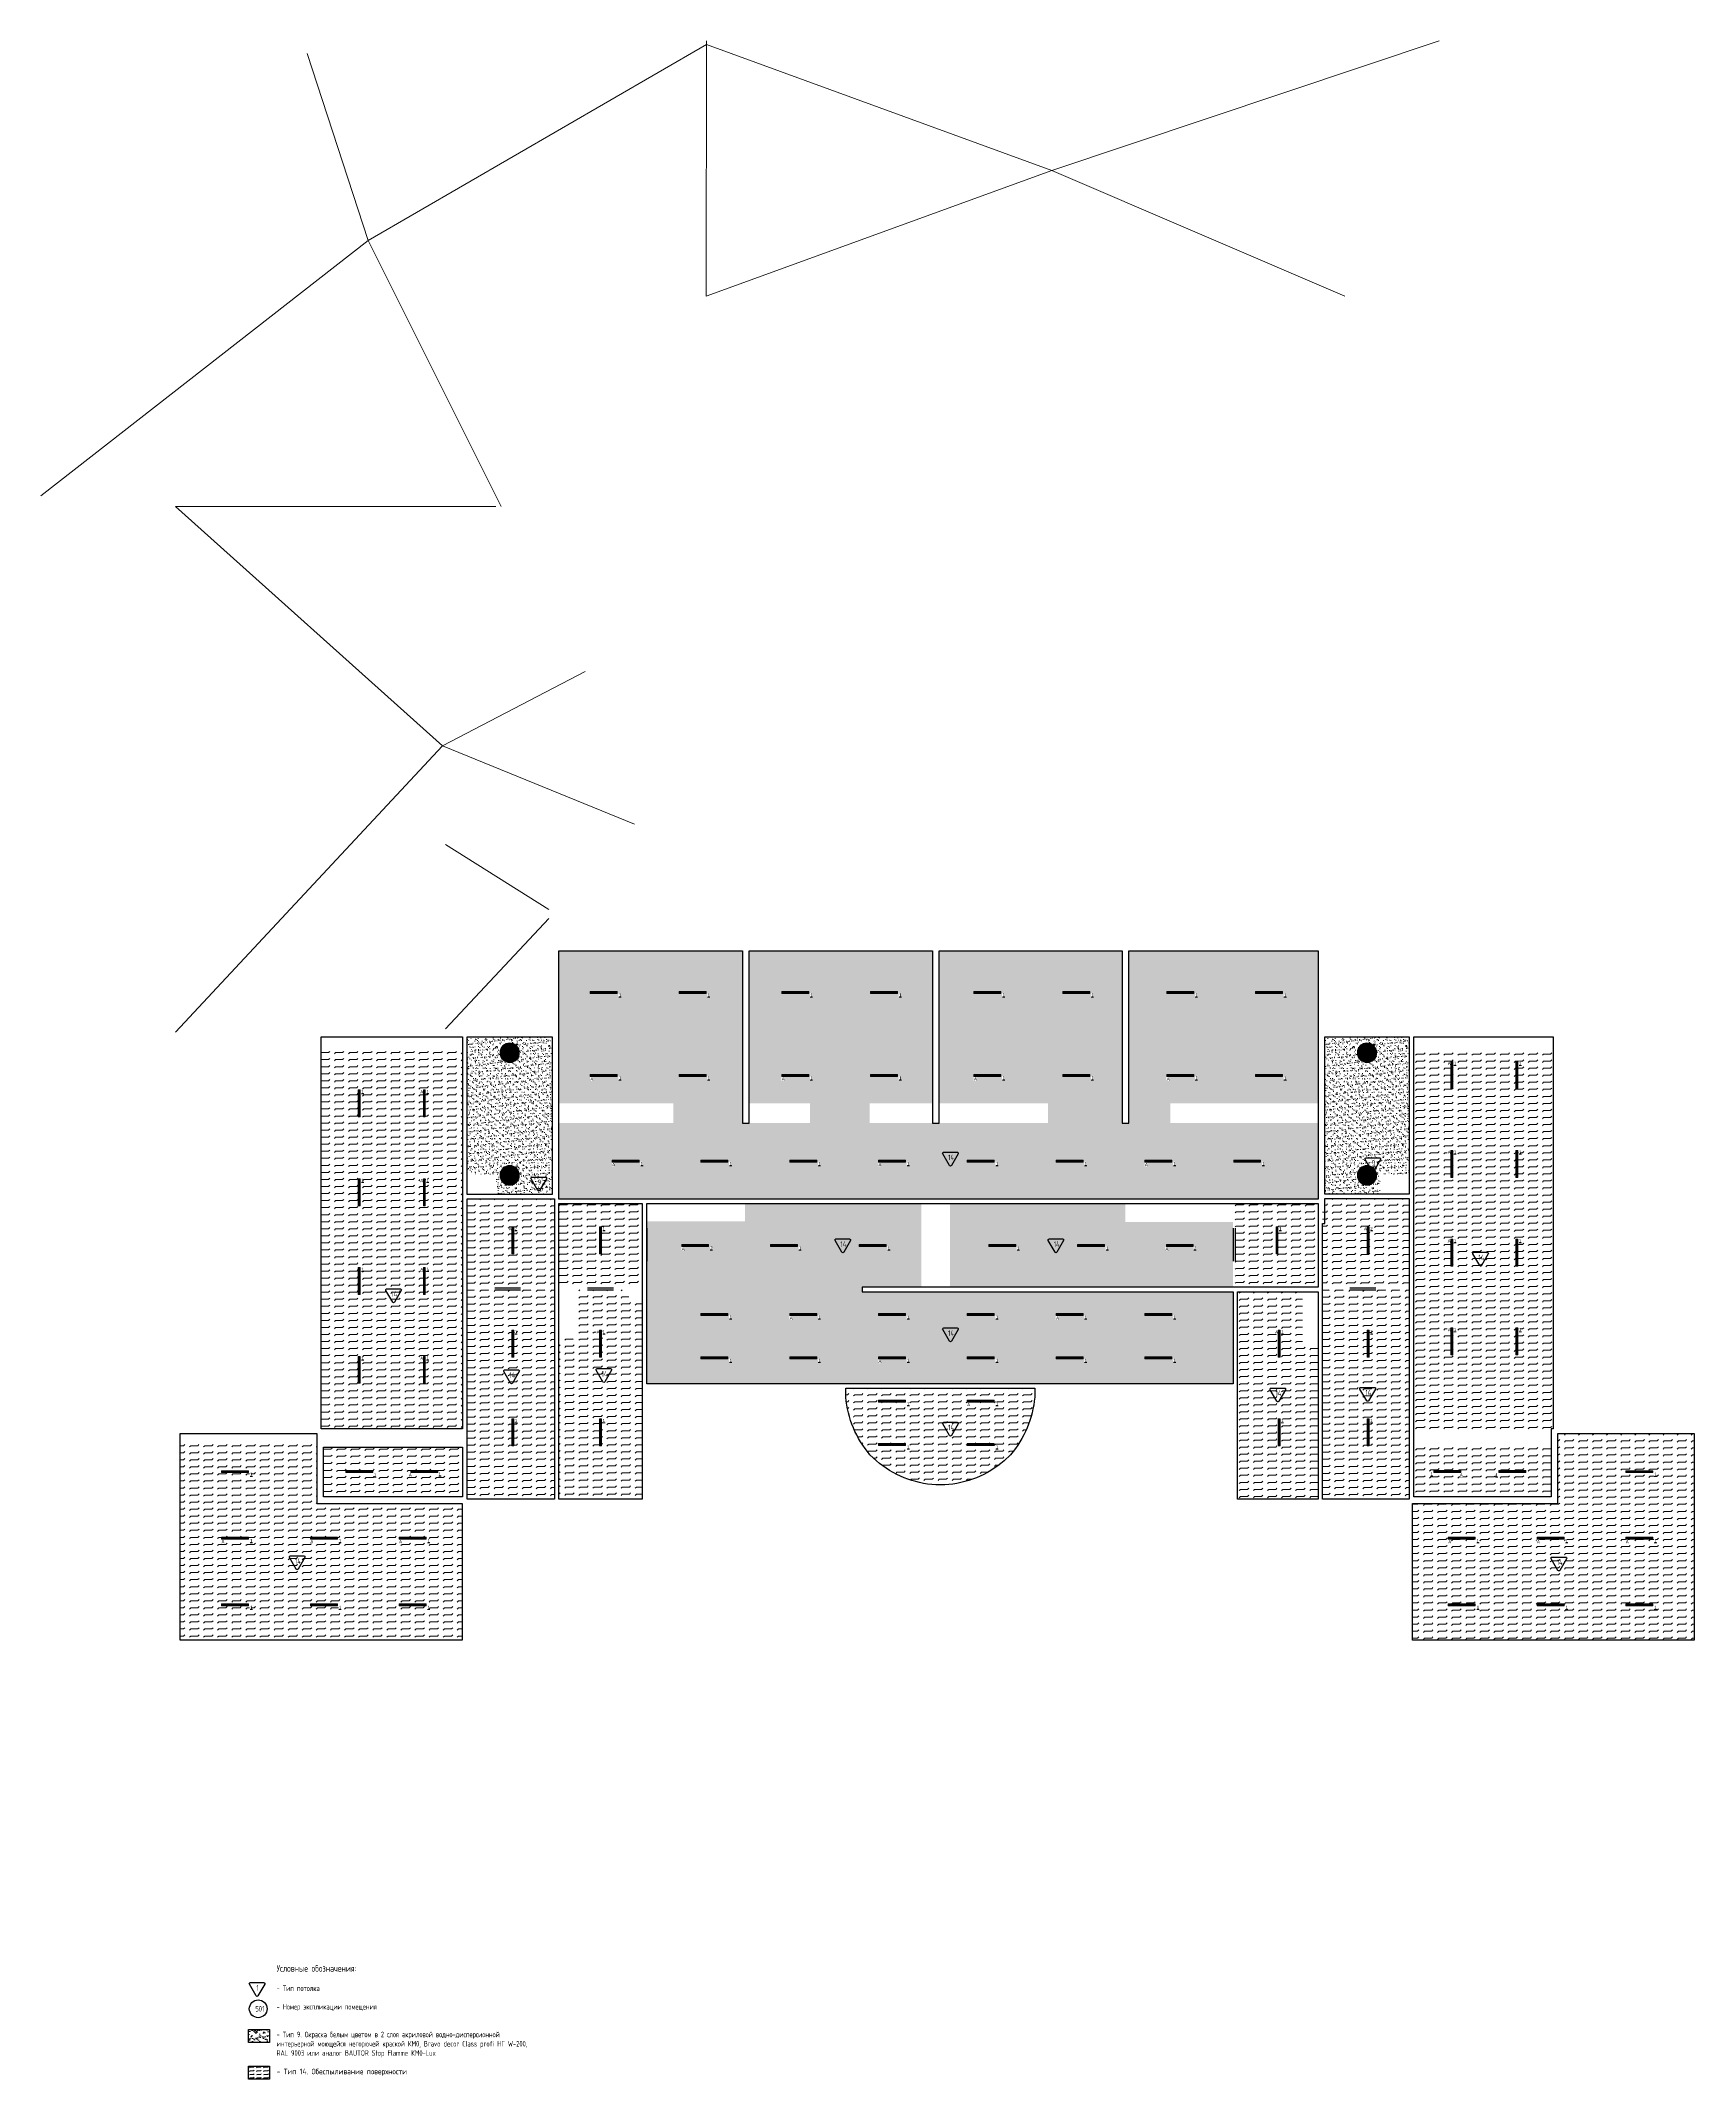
# Model space of a CAD drawing. Header units: millimetres. Extents: x -510890 to 397870, y -45599 to 141350.
# Drawn here: x 323373 to 397870, y 35519 to 127351 of the extents above; entities that cross this region are included whole.
import ezdxf

# ---------------------------------------------------------------- set-up
doc = ezdxf.new("R2010")
doc.units = ezdxf.units.MM
for name, color, linetype, lineweight in [('_ЭОМ_ОБЩ_Освещение_текст тип светильника', 172, 'Continuous', 50), ('_ЭОМ_светильник А', 1, 'Continuous', 35), ('_ЭОМ_светильник Р', 4, 'Continuous', 35), ('АР_Маркер экспликации', 239, 'Continuous', 13), ('АР_тонкая линия', 250, 'Continuous', 0)]:
    doc.layers.add(name, color=color, linetype=linetype, lineweight=lineweight)
doc.layers.add('X-ref Light Emergency', color=249, linetype='Continuous')
doc.layers.add('АР_Потолок_Покраска', color=7, linetype='Continuous', lineweight=5, true_color=0x007399)
doc.styles.add('ISOCPEUR', font='isocpeur.ttf', dxfattribs={"height": 800})
doc.styles.add('ГОСТ', font='cad.shx', dxfattribs={"width": 0.8})

# ---------------------------------------------------------------- blocks, each defined once
blk = doc.blocks.new('подвесной светильник люстра')
at = {"true_color": 0xf8f6b0, "transparency": 33554687}
h = blk.add_hatch(color=51, dxfattribs=at)
h.dxf.hatch_style = 1
edge = h.paths.add_edge_path()
edge.add_ellipse((0, 0), major_axis=(-432, 0), ratio=1, start_angle=225, end_angle=315)
edge.add_line((-305, 305), (-99, 99))
edge.add_ellipse((0, 0), major_axis=(-140, 0), ratio=1, start_angle=225, end_angle=315, ccw=False)
edge.add_line((99, 99), (305, 305))
edge = h.paths.add_edge_path()
edge.add_ellipse((0, 0), major_axis=(-140, 0), ratio=1, start_angle=315, end_angle=405, ccw=False)
edge.add_line((-99, 99), (-305, 305))
edge.add_ellipse((0, 0), major_axis=(-432, 0), ratio=1, start_angle=315, end_angle=405)
edge.add_line((-305, -305), (-99, -99))
edge = h.paths.add_edge_path()
edge.add_ellipse((0, 0), major_axis=(-140, 0), ratio=1, start_angle=405, end_angle=495, ccw=False)
edge.add_line((-99, -99), (-305, -305))
edge.add_ellipse((0, 0), major_axis=(-432, 0), ratio=1, start_angle=405, end_angle=495)
edge.add_line((305, -305), (99, -99))
edge = h.paths.add_edge_path()
edge.add_ellipse((0, 0), major_axis=(-432, 0), ratio=1, start_angle=495, end_angle=585)
edge.add_line((305, 305), (99, 99))
edge.add_ellipse((0, 0), major_axis=(-140, 0), ratio=1, start_angle=495, end_angle=585, ccw=False)
edge.add_line((99, -99), (305, -305))
edge = h.paths.add_edge_path()
edge.add_ellipse((0, 0), major_axis=(-140, 0), ratio=1, start_angle=495, end_angle=585)
edge.add_ellipse((0, 0), major_axis=(-140, 0), ratio=1, start_angle=225, end_angle=315)
edge.add_ellipse((0, 0), major_axis=(-140, 0), ratio=1, start_angle=315, end_angle=405)
edge.add_ellipse((0, 0), major_axis=(-140, 0), ratio=1, start_angle=405, end_angle=495)
edge = h.paths.add_edge_path(flags=16)
edge.add_ellipse((0, 0), major_axis=(-14, 0), ratio=1, start_angle=0, end_angle=360)
at = {"color": 0, "linetype": 'ByBlock', "lineweight": -2}
for points in [[(-305, 305), (-99, 99)], [(305, 305), (99, 99)], [(-99, -99), (-305, -305)], [(99, -99), (305, -305)]]:
    blk.add_lwpolyline(points, dxfattribs=at)
for major_axis in [(-432, 0), (-140, 0), (-140, 0), (-14, 0)]:
    blk.add_ellipse((0, 0), major_axis=major_axis, ratio=1, start_param=3.926991, end_param=10.210176, dxfattribs=at)
blk = doc.blocks.new('A$Cbdfa4545')
at = {"layer": 'АР_тонкая линия', "ltscale": 100}
for p, q in [((14999, -12250), (30249, -3411)), ((30234, -14750), (30249, -3250)), ((30249, -3411), (45805, -9099)), ((63259, -3250), (45805, -9099)), ((45805, -9099), (30234, -14750)), ((45805, -9099), (58999, -14750)), ((249, -23750), (14999, -12250)), ((14999, -12250), (20999, -24231)), ((20749, -24231), (6319, -24231)), ((6319, -24231), (18351, -35012)), ((24779, -31665), (18351, -35012)), ((18351, -35012), (6319, -47915)), ((18351, -35012), (26999, -38535)), ((18479, -39465), (23134, -42391))]:
    blk.add_line(p, q, dxfattribs=at)
for points in [[(12249, -3817), (14999, -12250)], [(18479, -47755), (23134, -42791)]]:
    blk.add_lwpolyline(points, dxfattribs=at)
blk = doc.blocks.new('ORIO LINE')
at = {"color": 0, "linetype": 'ByBlock', "lineweight": -2}
for p, q in [((-594, -4), (-594, 84)), ((-594, 84), (621, 84)), ((-590, 0), (-590, 80)), ((-590, 80), (617, 80)), ((617, 0), (-590, 0)), ((617, 80), (617, 0)), ((621, 84), (621, -4)), ((621, -4), (-594, -4))]:
    blk.add_line(p, q, dxfattribs=at)
blk.add_lwpolyline([(-590, 40), (617, 40)], dxfattribs=at)

msp = doc.modelspace()

# ---------------------------------------------------------------- hatches: boundary and pattern name
at = {"layer": 'АР_Потолок_Покраска'}
h = msp.add_hatch(dxfattribs=at)
h.set_pattern_fill('FLEX', color=256, scale=50)
h.set_pattern_definition([(0, (264334.32, 23121.33), (0, 317.5), [317.5, -317.5]), (45, (264651.82, 23121.33), (0, 317.5), [79.375, -290.2628, 79.375, -449.0128])])
h.paths.add_polyline_path([(346719.6, 79488.5), (351879.2, 79488.5), (351879.2, 78590.3), (346719.6, 78590.3), (346719.6, 75165.7), (380919.6, 75165.7), (380919.6, 78590.3), (374272.5, 78590.3), (374272.5, 79488.5), (380919.6, 79488.5), (380919.6, 86350.7), (372394.6, 86350.7), (372394.6, 78590.3), (372094.6, 78590.3), (372094.6, 86350.7), (363849.6, 86350.7), (363849.6, 79488.5), (368761, 79488.5), (368761, 78590.3), (360725.9, 78590.3), (360725.9, 79488.5), (363549.6, 79488.5), (363549.6, 86350.7), (355284.6, 86350.7), (355284.6, 79488.5), (358024.6, 79488.5), (358024.6, 78590.3), (354984.6, 78590.3), (354984.6, 86350.7), (346719.6, 86350.7)])
h = msp.add_hatch(dxfattribs=at)
h.set_pattern_fill('FLEX', color=256, scale=50)
h.set_pattern_definition([(0, (226166.73, 18903.93), (0, 317.5), [317.5, -317.5]), (45, (226484.23, 18903.93), (0, 317.5), [79.375, -290.2628, 79.375, -449.0128])])
h.paths.add_polyline_path([(336004.6, 64815.7), (342379.6, 64815.7), (342379.6, 81866.1), (336004.6, 81866.1)])
h = msp.add_hatch(dxfattribs=at)
h.set_pattern_fill('AR-SAND', color=256, scale=5)
h.set_pattern_definition([(37.5, (137892.84, 47614.56), (-8.00016, 244.70662), [0, -193.04, 0, -215.9, 0, -206.375]), (7.5, (137892.84, 47614.56), (224.76164, 358.41255), [0, -104.14, 0, -173.99, 0, -66.675]), (327.5, (137736.63, 47614.56), (395.49619, 0.7186), [0, -63.5, 0, -228.6, 0, -298.45]), (317.5, (137736.63, 47614.56), (381.7782, 111.46466), [0, -31.75, 0, -149.86, 0, -171.45])])
h.paths.add_polyline_path([(346419.6, 82485.7), (346419.6, 75381.3), (343879.7, 75381.3), (343879.6, 76285.8), (342579.6, 76285.7), (342579.6, 82485.7)])
h = msp.add_hatch(dxfattribs=at)
h.set_pattern_fill('AR-SAND', color=256, scale=5)
h.set_pattern_definition([(37.5, (176502.84, 47614.56), (-8.00016, 244.70662), [0, -193.04, 0, -215.9, 0, -206.375]), (7.5, (176502.84, 47614.56), (224.76164, 358.41255), [0, -104.14, 0, -173.99, 0, -66.675]), (327.5, (176346.63, 47614.56), (395.49619, 0.7186), [0, -63.5, 0, -228.6, 0, -298.45]), (317.5, (176346.63, 47614.56), (381.7782, 111.46466), [0, -31.75, 0, -149.86, 0, -171.45])])
h.paths.add_polyline_path([(385029.6, 82485.7), (385029.6, 76285.7), (383729.6, 76285.7), (383729.6, 75385.7), (381219.6, 75388), (381219.6, 82485.7)])
h = msp.add_hatch(dxfattribs=at)
h.set_pattern_fill('FLEX', color=256, scale=50)
h.set_pattern_definition([(0, (275512.9, 19788.9), (0, 317.5), [317.5, -317.5]), (45, (275830.4, 19788.9), (0, 317.5), [79.375, -290.2628, 79.375, -449.0128])])
h.paths.add_polyline_path([(391419.6, 63995.7), (385229.6, 63995.7), (385229.6, 61755.7), (391419.6, 61755.7)])
h.paths.add_polyline_path([(385229.6, 64795.7), (391419.6, 64795.7), (391419.6, 64815.7), (391519.6, 64815.7), (391519.6, 81886.1), (385229.6, 81886.1)])
h = msp.add_hatch(dxfattribs=at)
h.set_pattern_fill('FLEX', color=256, scale=50)
h.paths.add_polyline_path([(355109.6, 74965.7), (355109.6, 74164.5), (350674.6, 74164.5), (350674.6, 66845.7), (377089.6, 66845.7), (377089.6, 70995.7), (360384.6, 70994.7), (360384.6, 71195.7), (377089.6, 71195.7), (377089.6, 74144.5), (372239.6, 74144.5), (372239.6, 74965.7), (364337.1, 74965.7), (364337.1, 71195.7), (363043.1, 71195.7), (363043.1, 74965.7)])
h = msp.add_hatch(dxfattribs=at)
h.set_pattern_fill('FLEX', color=256, scale=50)
h.set_pattern_definition([(0, (264831.73, 10453.9), (0, 317.5), [317.5, -317.5]), (45, (265149.23, 10453.9), (0, 317.5), [79.375, -290.2628, 79.375, -449.0128])])
h.paths.add_polyline_path([(377189.6, 71195.7), (380919.6, 71195.7), (380919.6, 74965.7), (377189.6, 74965.7)])
h = msp.add_hatch(dxfattribs=at)
h.set_pattern_fill('FLEX', color=256, scale=50)
h.set_pattern_definition([(0, (271123.25, 9807.52), (0, 317.5), [317.5, -317.5]), (45, (271440.75, 9807.52), (0, 317.5), [79.375, -290.2628, 79.375, -449.0128])])
h.paths.add_polyline_path([(381219.6, 75191.6), (385029.6, 75191.6), (385029.6, 71175.7), (381119.6, 71175.7), (381119.6, 74865.7), (381219.6, 74865.7)])
h = msp.add_hatch(dxfattribs=at)
h.set_pattern_fill('FLEX', color=256, scale=50)
h.set_pattern_definition([(0, (232724.88, 12329.18), (0, 317.5), [317.5, -317.5]), (45, (233042.38, 12329.18), (0, 317.5), [79.375, -290.2628, 79.375, -449.0128])])
h.paths.add_polyline_path([(342579.6, 71075.7), (346519.6, 71075.7), (346519.6, 61655.7), (342579.6, 61655.7)])
h = msp.add_hatch(dxfattribs=at)
h.set_pattern_fill('FLEX', color=256, scale=50)
h.set_pattern_definition([(0, (236543.65, 12348.9), (0, 317.5), [317.5, -317.5]), (45, (236861.15, 12348.9), (0, 317.5), [79.375, -290.2628, 79.375, -449.0128])])
h.paths.add_polyline_path([(347419.5, 71076), (349874.6, 71076), (349874.6, 70695.3), (350474.6, 70695.3), (350474.6, 61655.7), (346719.6, 61655.7), (346719.6, 68875.4), (347419.5, 68875.4)])
h = msp.add_hatch(dxfattribs=at)
h.set_pattern_fill('FLEX', color=256, scale=50)
h.set_pattern_definition([(0, (267572.68, 8433.5), (0, 317.5), [317.5, -317.5]), (45, (267890.18, 8433.49), (0, 317.5), [79.375, -290.2628, 79.375, -449.0128])])
h.paths.add_polyline_path([(380919.6, 70995.7), (380919.6, 68496.7), (380219.9, 68496.7), (380219.9, 70995.7), (377289.6, 70995.7), (377289.6, 61655.7), (380919.6, 61655.7), (380919.6, 70995.7)])
h = msp.add_hatch(dxfattribs=at)
h.set_pattern_fill('FLEX', color=256, scale=50)
edge = h.paths.add_edge_path()
edge.add_line((359644.2, 66645.7), (368154.3, 66645.7))
edge.add_line((368154.3, 66645.7), (368154.3, 66245.7))
edge.add_arc((363599.1, 66636.9), 4572, 319.300367, 355.091765, ccw=False)
edge.add_line((367065.3, 63655.5), (366777.5, 63377.6))
edge.add_arc((363825.1, 66830.2), 4542.9, 273.465225, 310.535136, ccw=False)
edge.add_line((364099.7, 62295.7), (363699.6, 62295.7))
edge.add_arc((363974.2, 66830.2), 4542.9, 229.465304, 266.535, ccw=False)
edge.add_line((361021.7, 63377.6), (360734, 63655.5))
edge.add_arc((364200.7, 66638.5), 4573.5, 184.926954, 220.710872, ccw=False)
edge.add_line((359644.2, 66245.7), (359644.2, 66645.7))
h = msp.add_hatch(dxfattribs=at)
h.set_pattern_fill('FLEX', color=256, scale=50)
h.set_pattern_definition([(0, (277139.34, -2081.68), (0, 317.5), [317.5, -317.5]), (45, (277456.84, -2081.68), (0, 317.5), [79.375, -290.2628, 79.375, -449.0128])])
h.paths.add_polyline_path([(385169.6, 61455.7), (391719.6, 61455.7), (391719.6, 64615.7), (397870, 64615.7), (397869.6, 55305.7), (385169.6, 55305.7)])
h = msp.add_hatch(dxfattribs=at)
h.set_pattern_fill('FLEX', color=256, scale=50)
h.set_pattern_definition([(0, (225353.77, -2298.97), (0, 317.5), [317.5, -317.5]), (45, (225671.27, -2298.97), (0, 317.5), [79.375, -290.2628, 79.375, -449.0128])])
h.paths.add_polyline_path([(335804.6, 61455.7), (342354.6, 61455.7), (342354.6, 55305.7), (329654.6, 55305.7), (329654.2, 64113.4), (335804.6, 64113.4)])
h = msp.add_hatch(dxfattribs=at)
h.set_pattern_fill('AR-SAND', color=256, scale=5)
h.set_pattern_definition([(37.5, (0, 757.65), (-8.00016, 244.70662), [0, -193.04, 0, -215.9, 0, -206.375]), (7.5, (0, 757.65), (224.76164, 358.41255), [0, -104.14, 0, -173.99, 0, -66.675]), (327.5, (-156.2, 757.65), (395.49619, 0.71859), [0, -63.5, 0, -228.6, 0, -298.45]), (317.5, (-156.2, 757.65), (381.77823, 111.46466), [0, -31.75, 0, -149.86, 0, -171.45])])
h.paths.add_polyline_path([(332728.2, 37764.2), (333672, 37764.2), (333672, 37172.4), (332728.2, 37172.4)])
h = msp.add_hatch(dxfattribs=at)
h.set_pattern_fill('FLEX', color=256, scale=25)
h.set_pattern_definition([(0, (111824.68, 66219.88), (0, 158.75), [158.75, -158.75]), (45, (111983.43, 66219.88), (0, 158.75), [39.6875, -145.1314, 39.6875, -224.5064])])
h.paths.add_polyline_path([(332728.2, 36111.3), (333672, 36111.3), (333672, 35519.4), (332728.2, 35519.4)])

# ---------------------------------------------------------------- linework, layer by layer
for points in [[(372394.6, 86350.7), (380919.6, 86350.7), (380919.6, 75165.7), (346719.6, 75165.7), (346719.6, 86350.7), (354984.6, 86350.7), (354984.6, 78590.3), (355284.6, 78590.3), (355284.6, 86350.7), (363549.6, 86350.7), (363549.6, 78590.3), (363849.6, 78590.3), (363849.6, 86350.7), (372094.6, 86350.7), (372094.6, 78590.3), (372394.6, 78590.3)], [(336004.6, 82485.7), (342379.6, 82485.7), (342379.6, 64815.7), (336004.6, 64815.7)], [(346419.6, 82485.7), (346419.6, 75381.3), (342579.6, 75381.3), (342579.6, 82485.7)], [(385029.6, 82485.7), (385029.6, 75388), (381219.6, 75388), (381219.6, 82485.7)], [(385229.6, 82485.7), (391519.6, 82485.7), (391519.6, 64815.7), (391419.6, 64815.7), (391419.6, 61755.7), (385229.6, 61755.7)], [(342579.6, 75185.7), (346519.6, 75185.7), (346519.6, 61655.7), (342579.6, 61655.7)], [(346719.6, 74965.7), (350474.6, 74965.7), (350474.6, 61655.7), (346719.6, 61655.7)], [(350674.6, 74965.7), (380919.6, 74965.7), (380919.6, 71195.7), (360384.6, 71195.7), (360384.6, 70994.7), (377089.6, 70995.7), (377089.6, 66845.7), (350674.6, 66845.7)], [(381219.6, 75191.6), (385029.6, 75191.6), (385029.6, 61655.7), (381119.6, 61655.7), (381119.6, 74076.2), (381219.6, 74076.2)], [(377289.6, 70995.7), (380919.6, 70995.7), (380919.6, 61655.7), (377289.6, 61655.7)], [(335804.6, 61455.7), (342354.6, 61455.7), (342354.6, 55305.7), (329654.6, 55305.7), (329654.2, 64615.7), (335804.6, 64615.7)], [(385169.6, 61455.7), (391719.6, 61455.7), (391719.6, 64615.7), (397870, 64615.7), (397869.6, 55305.7), (385169.6, 55305.7)], [(332728.2, 37764.2), (333672, 37764.2), (333672, 37172.4), (332728.2, 37172.4)], [(332728.2, 36111.3), (333672, 36111.3), (333672, 35519.4), (332728.2, 35519.4)]]:
    msp.add_lwpolyline(points, close=True)
for points in [[(364053.6, 77284.3), (364659.8, 77284.3, -0.5773495), (364703.1, 77209.3), (364400, 76684.3, -0.5773541), (364313.4, 76684.3), (364010.3, 77209.3, -0.5773491), (364053.6, 77284.3, -0.0000017)], [(383083.5, 77028.5), (383689.8, 77028.5, -0.5773495), (383733.1, 76953.5), (383430, 76428.5, -0.5773541), (383343.4, 76428.5), (383040.2, 76953.5, -0.5773491), (383083.5, 77028.5, -0.0000017)], [(345504.6, 76160.3), (346110.8, 76160.3, -0.5773495), (346154.1, 76085.3), (345851, 75560.3, -0.5773541), (345764.4, 75560.3), (345461.3, 76085.3, -0.5773491), (345504.6, 76160.3, -0.0000017)], [(359201.6, 73377.8), (359807.8, 73377.8, -0.5773495), (359851.1, 73302.8), (359548, 72777.8, -0.5773541), (359461.4, 72777.8), (359158.3, 73302.8, -0.5773491), (359201.6, 73377.8, -0.0000017)], [(368810.1, 73377.8), (369416.3, 73377.8, -0.5773495), (369459.6, 73302.8), (369156.5, 72777.8, -0.5773541), (369069.9, 72777.8), (368766.8, 73302.8, -0.5773491), (368810.1, 73377.8, -0.0000017)], [(387943.3, 72773), (388549.5, 72773, -0.5773495), (388592.8, 72698), (388289.7, 72173, -0.5773541), (388203.1, 72173), (387899.9, 72698, -0.5773491), (387943.3, 72773, -0.0000017)], [(338968.6, 71127.2), (339574.8, 71127.2, -0.5773495), (339618.1, 71052.2), (339315, 70527.2, -0.5773541), (339228.4, 70527.2), (338925.3, 71052.2, -0.5773491), (338968.6, 71127.2, -0.0000017)], [(364053.6, 69366.5), (364659.8, 69366.5, -0.5773495), (364703.1, 69291.5), (364400, 68766.5, -0.5773541), (364313.4, 68766.5), (364010.3, 69291.5, -0.5773491), (364053.6, 69366.5, -0.0000017)], [(344282.3, 67476.8), (344888.5, 67476.8, -0.5773495), (344931.8, 67401.8), (344628.7, 66876.8, -0.5773541), (344542.1, 66876.8), (344239, 67401.8, -0.5773491), (344282.3, 67476.8, -0.0000017)], [(348436.8, 67534.3), (349043, 67534.3, -0.5773495), (349086.3, 67459.3), (348783.2, 66934.3, -0.5773541), (348696.6, 66934.3), (348393.5, 67459.3, -0.5773491), (348436.8, 67534.3, -0.0000017)], [(378801.3, 66658.8), (379407.5, 66658.8, -0.5773495), (379450.8, 66583.8), (379147.7, 66058.8, -0.5773541), (379061.1, 66058.8), (378758, 66583.8, -0.5773491), (378801.3, 66658.8, -0.0000017)], [(382852.9, 66687.7), (383459.1, 66687.7, -0.5773495), (383502.4, 66612.7), (383199.3, 66087.7, -0.5773541), (383112.7, 66087.7), (382809.6, 66612.7, -0.5773491), (382852.9, 66687.7, -0.0000017)], [(364053.6, 65116.9), (364659.8, 65116.9, -0.5773495), (364703.1, 65041.9), (364400, 64516.9, -0.5773541), (364313.4, 64516.9), (364010.3, 65041.9, -0.5773491), (364053.6, 65116.9, -0.0000017)], [(334626, 59100.3), (335232.2, 59100.3, -0.5773495), (335275.5, 59025.3), (334972.4, 58500.3, -0.5773541), (334885.8, 58500.3), (334582.7, 59025.3, -0.5773491), (334626, 59100.3, -0.0000017)], [(391471.2, 59042.1), (392077.4, 59042.1, -0.5773495), (392120.7, 58967.1), (391817.6, 58442.1, -0.5773541), (391731, 58442.1), (391427.9, 58967.1, -0.5773491), (391471.2, 59042.1, -0.0000017)], [(332814.2, 39875.3), (333420.4, 39875.3, -0.5773495), (333463.7, 39800.3), (333160.6, 39275.3, -0.5773541), (333074, 39275.3), (332770.9, 39800.3, -0.5773491), (332814.2, 39875.3, -0.0000017)]]:
    msp.add_lwpolyline(points, format="xyb")
at = {"ltscale": 1000}
for points in [[(350674.6, 73865.7), (350674.6, 72365.7)], [(377089.6, 73865.7), (377089.6, 72365.7)], [(377189.6, 73855.7), (377189.6, 72365.7)], [(343824.6, 71175.7), (344994.6, 71175.7)], [(343824.6, 71075.7), (344994.6, 71075.7)], [(348008, 71176), (349178, 71176)], [(348008, 71076), (349178, 71076)], [(382349.6, 71175.7), (383519.6, 71175.7)], [(382349.6, 71075.7), (383519.6, 71075.7)]]:
    msp.add_lwpolyline(points, dxfattribs=at)
msp.add_lwpolyline([(359644.2, 66645.7), (368154.3, 66645.7), (368154.3, 66245.7, -0.1574515), (367065.3, 63655.5), (366777.5, 63377.6, -0.1631735), (364099.7, 62295.7), (363699.6, 62295.7, -0.1631725), (361021.7, 63377.6), (360734, 63655.5, -0.1574181), (359644.2, 66245.7)], format="xyb", close=True)
msp.add_circle((333169, 38692.6), 400)

# ---------------------------------------------------------------- block references
at = {"layer": '_ЭОМ_светильник А', "color": 18, "lineweight": 18, "ltscale": 100, "true_color": 0x000000}
for p, rotation in [((386988.8, 80743.1), 89.99999999999991), ((340695.6, 79463.5), 89.99999999999991), ((348754.6, 80778.6), 179.9999999999999), ((357381.7, 80778.6), 179.9999999999999), ((366039.3, 80778.6), 179.9999999999999), ((374724.2, 80778.6), 179.9999999999999), ((386988.8, 76743.1), 89.99999999999991), ((349740.2, 76918), 179.9999999999999), ((361740.2, 76918), 179.9999999999999), ((373740.2, 76918), 179.9999999999999), ((340695.6, 75463.5), 89.99999999999991), ((344682.1, 73291.3), 89.99999999999991), ((383222.1, 73291.3), 89.99999999999991), ((352870.2, 73120.7), 179.9999999999999), ((366707.5, 73120.7), 179.9999999999999), ((386988.8, 72743.1), 89.99999999999991), ((340695.6, 71463.5), 89.99999999999991), ((357740.2, 70004.6), 179.9999999999999), ((369740.2, 70004.6), 179.9999999999999), ((348637.1, 68643.1), 89.99999999999991), ((379207.1, 68643.1), 89.99999999999991), ((386988.8, 68743.1), 89.99999999999991), ((340695.6, 67463.5), 89.99999999999991), ((361740.2, 68054.7), 179.9999999999999), ((365740.2, 66104.7), 179.9999999999999), ((332141.9, 59930.6), 179.9999999999999), ((336141.9, 59930.6), 179.9999999999999), ((340141.9, 59930.6), 179.9999999999999)]:
    msp.add_blockref('ORIO LINE', p, dxfattribs=dict(at, rotation=rotation))
for name, p in [('подвесной светильник люстра', (344499.6, 76241.2)), ('подвесной светильник люстра', (383124.6, 76241.2)), ('ORIO LINE', (340641.9, 62863))]:
    msp.add_blockref(name, p, dxfattribs=at)
at = {"layer": '_ЭОМ_светильник А', "color": 18, "lineweight": 18, "ltscale": 100, "true_color": 0x000000, "xscale": -1}
msp.add_blockref('ORIO LINE', (386757.3, 62863), dxfattribs=at)
at = {"layer": '_ЭОМ_светильник А', "color": 18, "lineweight": 18, "ltscale": 100, "true_color": 0x000000, "xscale": -1, "rotation": 180}
for p in [(387382.3, 59930.6), (391382.3, 59930.6), (395382.3, 59930.6)]:
    msp.add_blockref('ORIO LINE', p, dxfattribs=at)
at = {"layer": '_ЭОМ_светильник Р', "color": 18, "lineweight": 18, "true_color": 0x000000}
for p, rotation in [((348754.6, 84512), 179.9999999999999), ((352754.6, 84512), 179.9999999999999), ((357381.7, 84512), 179.9999999999999), ((361381.7, 84512), 179.9999999999999), ((366039.3, 84512), 179.9999999999999), ((370039.3, 84512), 179.9999999999999), ((374724.2, 84512), 179.9999999999999), ((378724.2, 84512), 179.9999999999999), ((389920.6, 80743.1), 89.99999999999991), ((337763.8, 79463.5), 89.99999999999991), ((352754.6, 80778.6), 179.9999999999999), ((361381.7, 80778.6), 179.9999999999999), ((370039.3, 80778.6), 179.9999999999999), ((378724.2, 80778.6), 179.9999999999999), ((389920.6, 76743.1), 89.99999999999991), ((353740.2, 76918), 179.9999999999999), ((357740.2, 76918), 179.9999999999999), ((365740.2, 76918), 179.9999999999999), ((369740.2, 76918), 179.9999999999999), ((377740.2, 76918), 179.9999999999999), ((337763.8, 75463.5), 89.99999999999991), ((348637.1, 73291.3), 89.99999999999991), ((379110.9, 73291.3), 89.99999999999991), ((356870.2, 73120.7), 179.9999999999999), ((360870.2, 73120.7), 179.9999999999999), ((370707.5, 73120.7), 179.9999999999999), ((374707.5, 73120.7), 179.9999999999999), ((389920.6, 72743.1), 89.99999999999991), ((337763.8, 71463.5), 89.99999999999991), ((353740.2, 70004.6), 179.9999999999999), ((361740.2, 70004.6), 179.9999999999999), ((365740.2, 70004.6), 179.9999999999999), ((373740.2, 70004.6), 179.9999999999999), ((344682.1, 68643.1), 89.99999999999991), ((383222.1, 68643.1), 89.99999999999991), ((389920.6, 68743.1), 89.99999999999991), ((337763.8, 67463.5), 89.99999999999991), ((353740.2, 68054.7), 179.9999999999999), ((357740.2, 68054.7), 179.9999999999999), ((365740.2, 68054.7), 179.9999999999999), ((369740.2, 68054.7), 179.9999999999999), ((373740.2, 68054.7), 179.9999999999999), ((344682.1, 64643.1), 89.99999999999991), ((348637.1, 64643.1), 89.99999999999991), ((361740.2, 66104.7), 179.9999999999999), ((379207.1, 64643.1), 89.99999999999991), ((383222.1, 64643.1), 89.99999999999991), ((361740.2, 64154.8), 179.9999999999999), ((365740.2, 64154.8), 179.9999999999999), ((332141.9, 62930.6), 179.9999999999999), ((337737.5, 62943), 179.9999999999999), ((332141.9, 56930.6), 179.9999999999999), ((336141.9, 56930.6), 179.9999999999999), ((340141.9, 56930.6), 179.9999999999999)]:
    msp.add_blockref('ORIO LINE', p, dxfattribs=dict(at, rotation=rotation))
at = {"layer": '_ЭОМ_светильник Р', "color": 18, "lineweight": 18, "ltscale": 100, "true_color": 0x000000}
for p in [(344499.6, 81761.2), (383124.6, 81761.2)]:
    msp.add_blockref('подвесной светильник люстра', p, dxfattribs=at)
at = {"layer": '_ЭОМ_светильник Р', "color": 18, "lineweight": 18, "true_color": 0x000000, "xscale": -1, "rotation": 180}
for p in [(389661.8, 62943), (395382.3, 62930.6), (387382.3, 56930.6), (391382.3, 56930.6), (395382.3, 56930.6)]:
    msp.add_blockref('ORIO LINE', p, dxfattribs=at)
at = {"layer": 'X-ref Light Emergency', "linetype": 'ByBlock', "ltscale": 40}
for p in [(344499.6, 81761.2), (383124.6, 81761.2), (344499.6, 76241.2), (383124.6, 76241.2)]:
    msp.add_blockref('подвесной светильник люстра', p, dxfattribs=at)
at = {"layer": 'X-ref Light Emergency', "color": 18, "linetype": 'ByBlock', "lineweight": 18, "ltscale": 40, "true_color": 0x000000}
for p in [(344499.6, 81761.2), (383124.6, 81761.2), (344499.6, 76241.2), (383124.6, 76241.2)]:
    msp.add_blockref('подвесной светильник люстра', p, dxfattribs=at)

# ---------------------------------------------------------------- texts
at = {"char_height": 250, "attachment_point": 1, "style": 'ISOCPEUR'}
for s, insert, width in [('{\\W0.7;14}', (364256.7, 77172.2), 294.334), ('{\\W0.7;9}', (383337.2, 76916.5), 294.334), ('{\\W0.7;9}', (345758.3, 76048.3), 294.334), ('{\\W0.7;14}', (359404.6, 73265.7), 294.334), ('{\\W0.7;14}', (369013.2, 73265.7), 294.334), ('{\\W0.7;14}', (388146.3, 72660.9), 294.334), ('{\\W0.7;14}', (339171.7, 71015.1), 294.334), ('{\\W0.7;14}', (364256.7, 69254.4), 294.334), ('{\\W0.7;14}', (344485.3, 67364.7), 294.334), ('{\\W0.7;14}', (348639.9, 67422.2), 294.334), ('{\\W0.7;14}', (379004.4, 66546.8), 294.334), ('{\\W0.7;14}', (383056, 66575.6), 294.334), ('{\\W0.7;14}', (364256.7, 65004.8), 294.334), ('{\\W0.7;14}', (334829.1, 58988.2), 294.334), ('{\\W0.7;14}', (391674.2, 58930), 294.334), ('\\A1;{\\H1.2x;\\W0.7;Условные обозначения: \\H1.66667x;\\P\\pxql;\\H0.5x;\\P\\A0;- Тип потолка\\P\\P- Номер экспликации помещения\\P\\W0.8;\\P\\pq*;\\P\\W0.7;- Тип 9. Окраска белым цветом в 2 слоя акриловой водно-дисперсионной интерьерной моющейся негорючей краской КМ0, Bravo decor Class profi НГ W-200, RAL 9003 или аналог BAUTOR Stop Flamme КМ0-Lux \\P\\W0.8;\\P- Тип 14. Обеспыливание поверхности}', (334000.5, 40660.9), 9733.244), ('{\\W0.7;1}', (333089.9, 39763.2), 294.334), ('{\\W0.7;501}', (333042.7, 38818.1), 294.334)]:
    msp.add_mtext(s, dxfattribs=dict(at, insert=insert, width=width))

# ---------------------------------------------------------------- next in the draw order: texts
at = {"layer": '_ЭОМ_ОБЩ_Освещение_текст тип светильника', "color": 18, "lineweight": 18, "ltscale": 40, "true_color": 0x000000, "char_height": 142.19, "style": 'ГОСТ', "bg_fill": 3, "box_fill_scale": 1.1, "bg_fill_color": 256, "bg_fill_transparency": 0}
for s, insert, width, attachment_point in [('{\\L1}', (349416.9, 84430.9), 46.118, 1), ('{\\L1}', (353416.9, 84430.9), 46.118, 1), ('{\\L1}', (358044, 84430.9), 46.118, 1), ('{\\L1}', (362044, 84430.9), 46.118, 1), ('{\\L1}', (366701.6, 84430.9), 46.118, 1), ('{\\L1}', (370701.6, 84430.9), 46.118, 1), ('{\\L1}', (375386.4, 84430.9), 46.118, 1), ('{\\L1}', (379386.4, 84430.9), 46.118, 1), ('{\\L3}', (344781, 82306.7), 55.872, 1), ('{\\L3}', (383406, 82306.7), 55.872, 1), ('{\\L1}', (387043.6, 81362), 46.118, 1), ('{\\L1}', (389975.4, 81362), 46.118, 1), ('{\\L1}', (337818.6, 80082.3), 46.118, 1), ('{\\L1}', (340750.4, 80082.3), 46.118, 1), ('{\\L1}', (349416.9, 80697.5), 46.118, 1), ('{\\L1}', (353416.9, 80697.5), 46.118, 1), ('{\\L1}', (358044, 80697.5), 46.118, 1), ('{\\L1}', (362044, 80697.5), 46.118, 1), ('{\\L1}', (366701.6, 80697.5), 46.118, 1), ('{\\L1}', (370701.6, 80697.5), 46.118, 1), ('{\\L1}', (375386.4, 80697.5), 46.118, 1), ('{\\L1}', (379386.4, 80697.5), 46.118, 1), ('{\\L1}', (387043.6, 77362), 46.118, 1), ('{\\L1}', (389975.4, 77362), 46.118, 1), ('{\\L4}', (344781, 76786.7), 55.872, 1), ('{\\L1}', (350402.5, 76836.9), 46.118, 1), ('{\\L1}', (354402.5, 76836.9), 46.118, 1), ('{\\L1}', (358402.5, 76836.9), 46.118, 1), ('{\\L1}', (362402.5, 76836.9), 46.118, 1), ('{\\L1}', (366402.5, 76836.9), 46.118, 1), ('{\\L1}', (370402.5, 76836.9), 46.118, 1), ('{\\L1}', (374402.5, 76836.9), 46.118, 1), ('{\\L1}', (378402.5, 76836.9), 46.118, 1), ('{\\L4}', (383406, 76786.7), 55.872, 1), ('{\\L1}', (337818.6, 76082.3), 46.118, 1), ('{\\L1}', (340750.4, 76082.3), 46.118, 1), ('{\\L2}', (344736.9, 73910.2), 46.118, 1), ('{\\L1}', (348691.9, 73910.2), 46.118, 1), ('{\\L1}', (379165.7, 73910.2), 46.118, 1), ('{\\L2}', (383276.9, 73910.2), 46.118, 1), ('{\\L2}', (353532.5, 73039.6), 46.118, 1), ('{\\L1}', (357532.5, 73039.6), 46.118, 1), ('{\\L1}', (361532.5, 73039.6), 46.118, 1), ('{\\L1}', (367357.4, 73039.6), 46.118, 1), ('{\\L1}', (371369.8, 73039.6), 46.118, 1), ('{\\L2}', (375329, 73039.6), 46.118, 1), ('{\\L1}', (387043.6, 73362), 46.118, 1), ('{\\L1}', (389975.4, 73362), 46.118, 1), ('{\\L1}', (337818.6, 72082.3), 46.118, 1), ('{\\L1}', (340750.4, 72082.3), 46.118, 1), ('{\\L1}', (354402.5, 69923.5), 46.118, 1), ('{\\L1}', (358402.5, 69923.5), 46.118, 1), ('{\\L1}', (362402.5, 69923.5), 46.118, 1), ('{\\L1}', (366402.5, 69923.5), 46.118, 1), ('{\\L1}', (370402.5, 69923.5), 46.118, 1), ('{\\L1}', (374402.5, 69923.5), 46.118, 1), ('{\\L1}', (344736.9, 69262), 46.118, 1), ('{\\L1}', (348691.9, 69262), 46.118, 1), ('{\\L1}', (379261.9, 69262), 46.118, 1), ('{\\L1}', (383276.9, 69262), 46.118, 1), ('{\\L1}', (387043.6, 69362), 46.118, 1), ('{\\L1}', (389975.4, 69362), 46.118, 1), ('{\\L1}', (337818.6, 68082.3), 46.118, 1), ('{\\L1}', (340750.4, 68082.3), 46.118, 1), ('{\\L1}', (354402.5, 67973.6), 46.118, 1), ('{\\L1}', (358402.5, 67973.6), 46.118, 1), ('{\\L1}', (362402.5, 67973.6), 46.118, 1), ('{\\L1}', (366402.5, 67973.6), 46.118, 1), ('{\\L1}', (370402.5, 67973.6), 46.118, 1), ('{\\L1}', (374402.5, 67973.6), 46.118, 1), ('{\\L1}', (344736.9, 65262), 46.118, 1), ('{\\L1}', (348691.9, 65262), 46.118, 1), ('{\\L1}', (362402.5, 66023.6), 46.118, 1), ('{\\L1}', (366402.5, 66023.6), 46.118, 1), ('{\\L1}', (379261.9, 65262), 46.118, 1), ('{\\L1}', (383276.9, 65262), 46.118, 1), ('{\\L1}', (362402.5, 64073.7), 46.118, 1), ('{\\L1}', (366402.5, 64073.7), 46.118, 1), ('{\\L1}', (332804.2, 62849.5), 46.118, 1), ('{\\L1}', (338381.8, 62810.9), 46.118, 1), ('{\\L1}', (341302, 62856), 46.118, 1), ('{\\L1}', (386097.2, 62856), 46.118, 3), ('{\\L1}', (389017.5, 62810.9), 46.118, 3), ('{\\L1}', (396071.9, 62849.5), 46.118, 1), ('{\\L1}', (332804.2, 59849.5), 46.118, 1), ('{\\L1}', (336804.2, 59849.5), 46.118, 1), ('{\\L1}', (340804.2, 59849.5), 46.118, 1), ('{\\L1}', (388068.1, 59853.5), 46.118, 1), ('{\\L1}', (392071.9, 59849.5), 46.118, 1), ('{\\L1}', (396071.9, 59849.5), 46.118, 1), ('{\\L1}', (332804.2, 56849.5), 46.118, 1), ('{\\L1}', (336804.2, 56849.5), 46.118, 1), ('{\\L1}', (340804.2, 56849.5), 46.118, 1), ('{\\L1}', (388071.9, 56849.5), 46.118, 1), ('{\\L1}', (392071.9, 56849.5), 46.118, 1), ('{\\L1}', (396071.9, 56849.5), 46.118, 1)]:
    msp.add_mtext(s, dxfattribs=dict(at, insert=insert, width=width, attachment_point=attachment_point))
at = {"layer": '_ЭОМ_светильник А', "color": 18, "lineweight": 18, "ltscale": 100, "true_color": 0x000000, "char_height": 142.2, "width": 86.044, "style": 'ГОСТ', "bg_fill": 3, "box_fill_scale": 1.1, "bg_fill_color": 256, "bg_fill_transparency": 0}
for insert, attachment_point in [((348136.6, 80652.6), 1), ((356759.9, 80656.6), 1), ((365421.3, 80652.6), 1), ((374106.2, 80652.6), 1), ((344039.8, 76716), 1), ((349118.4, 76796), 1), ((361118.4, 76796), 1), ((373122.2, 76792), 1), ((382664.8, 76716), 1), ((352252.2, 72994.7), 1), ((374048.7, 72994.7), 1), ((357118.4, 69882.7), 1), ((369118.4, 69882.7), 1), ((361118.4, 67932.7), 1), ((365118.4, 65982.8), 1), ((339960.4, 62809.8), 1), ((387438.8, 62809.8), 3), ((331520.1, 59808.6), 1), ((335520.1, 59808.6), 1), ((339520.1, 59808.6), 1), ((386791.6, 59804.6), 1), ((390787.8, 59808.6), 1), ((394787.8, 59808.6), 1)]:
    msp.add_mtext('А', dxfattribs=dict(at, insert=insert, attachment_point=attachment_point))

# ---------------------------------------------------------------- next in the draw order: hatches: boundary and pattern name
at = {"layer": 'АР_Потолок_Покраска'}
h = msp.add_hatch(dxfattribs=at)
h.set_pattern_fill('FLEX', color=256, scale=50)
h.set_pattern_definition([(0, (234361.73, 10453.9), (0, 317.5), [317.5, -317.5]), (45, (234679.23, 10453.9), (0, 317.5), [79.375, -290.2628, 79.375, -449.0128])])
h.paths.add_polyline_path([(346719.6, 71176), (350474.6, 71176), (350474.6, 74965.7), (346719.6, 74965.7)])
h = msp.add_hatch(dxfattribs=at)
h.set_pattern_fill('FLEX', color=256, scale=50)
h.set_pattern_definition([(0, (271234.88, 12329.18), (0, 317.5), [317.5, -317.5]), (45, (271552.38, 12329.18), (0, 317.5), [79.375, -290.2628, 79.375, -449.0128])])
h.paths.add_polyline_path([(381119.6, 71075.7), (385029.6, 71075.7), (385029.6, 61655.7), (381119.6, 61655.7)])
h = msp.add_hatch(dxfattribs=at)
h.set_pattern_fill('FLEX', color=256, scale=50)
h.set_pattern_definition([(0, (226266.73, 1033.55), (0, 317.5), [317.5, -317.5]), (45, (226584.23, 1033.55), (0, 317.5), [79.375, -290.2628, 79.375, -449.0128])])
h.paths.add_polyline_path([(336104.6, 61755.7), (342379.6, 61755.7), (342379.6, 63995.7), (336104.6, 63995.7)])

# ---------------------------------------------------------------- next in the draw order: linework, layer by layer
at = {"ltscale": 1000}
msp.add_lwpolyline([(336104.6, 63995.7), (342379.6, 63995.7), (342379.6, 61755.7), (336104.6, 61755.7)], close=True, dxfattribs=at)

# ---------------------------------------------------------------- next in the draw order: block references
at = {"layer": 'АР_Маркер экспликации', "ltscale": 100}
msp.add_blockref('A$Cbdfa4545', (323124.6, 130600.7), dxfattribs=at)

# ---------------------------------------------------------------- next in the draw order: texts
at = {"layer": '_ЭОМ_светильник А', "color": 18, "lineweight": 18, "ltscale": 100, "true_color": 0x000000, "char_height": 142.2, "width": 86.044, "attachment_point": 1, "style": 'ГОСТ', "bg_fill": 3, "box_fill_scale": 1.1, "bg_fill_color": 256, "bg_fill_transparency": 0}
for insert in [(386766.1, 81351.3), (340472.9, 80071.6), (386766.1, 77351.3), (340472.9, 76071.6), (344459.4, 73899.5), (382995.4, 73899.5), (386766.1, 73351.3), (340472.9, 72071.6), (348418.4, 69247.5), (378988.4, 69247.5), (386766.1, 69351.3), (340472.9, 68071.6)]:
    msp.add_mtext('А', dxfattribs=dict(at, insert=insert))

# ---------------------------------------------------------------- next in the draw order: hatches: boundary and pattern name
at = {"layer": 'АР_Потолок_Покраска'}
h = msp.add_hatch(dxfattribs=at)
h.set_pattern_fill('FLEX', color=256, scale=50)
h.set_pattern_definition([(0, (232724.88, 21849.18), (0, 317.5), [317.5, -317.5]), (45, (233042.38, 21849.18), (0, 317.5), [79.375, -290.2628, 79.375, -449.0128])])
h.paths.add_polyline_path([(342579.6, 75185.7), (346519.6, 75185.7), (346519.6, 71175.7), (342579.6, 71175.7)])

doc.saveas('drawing.dxf')
